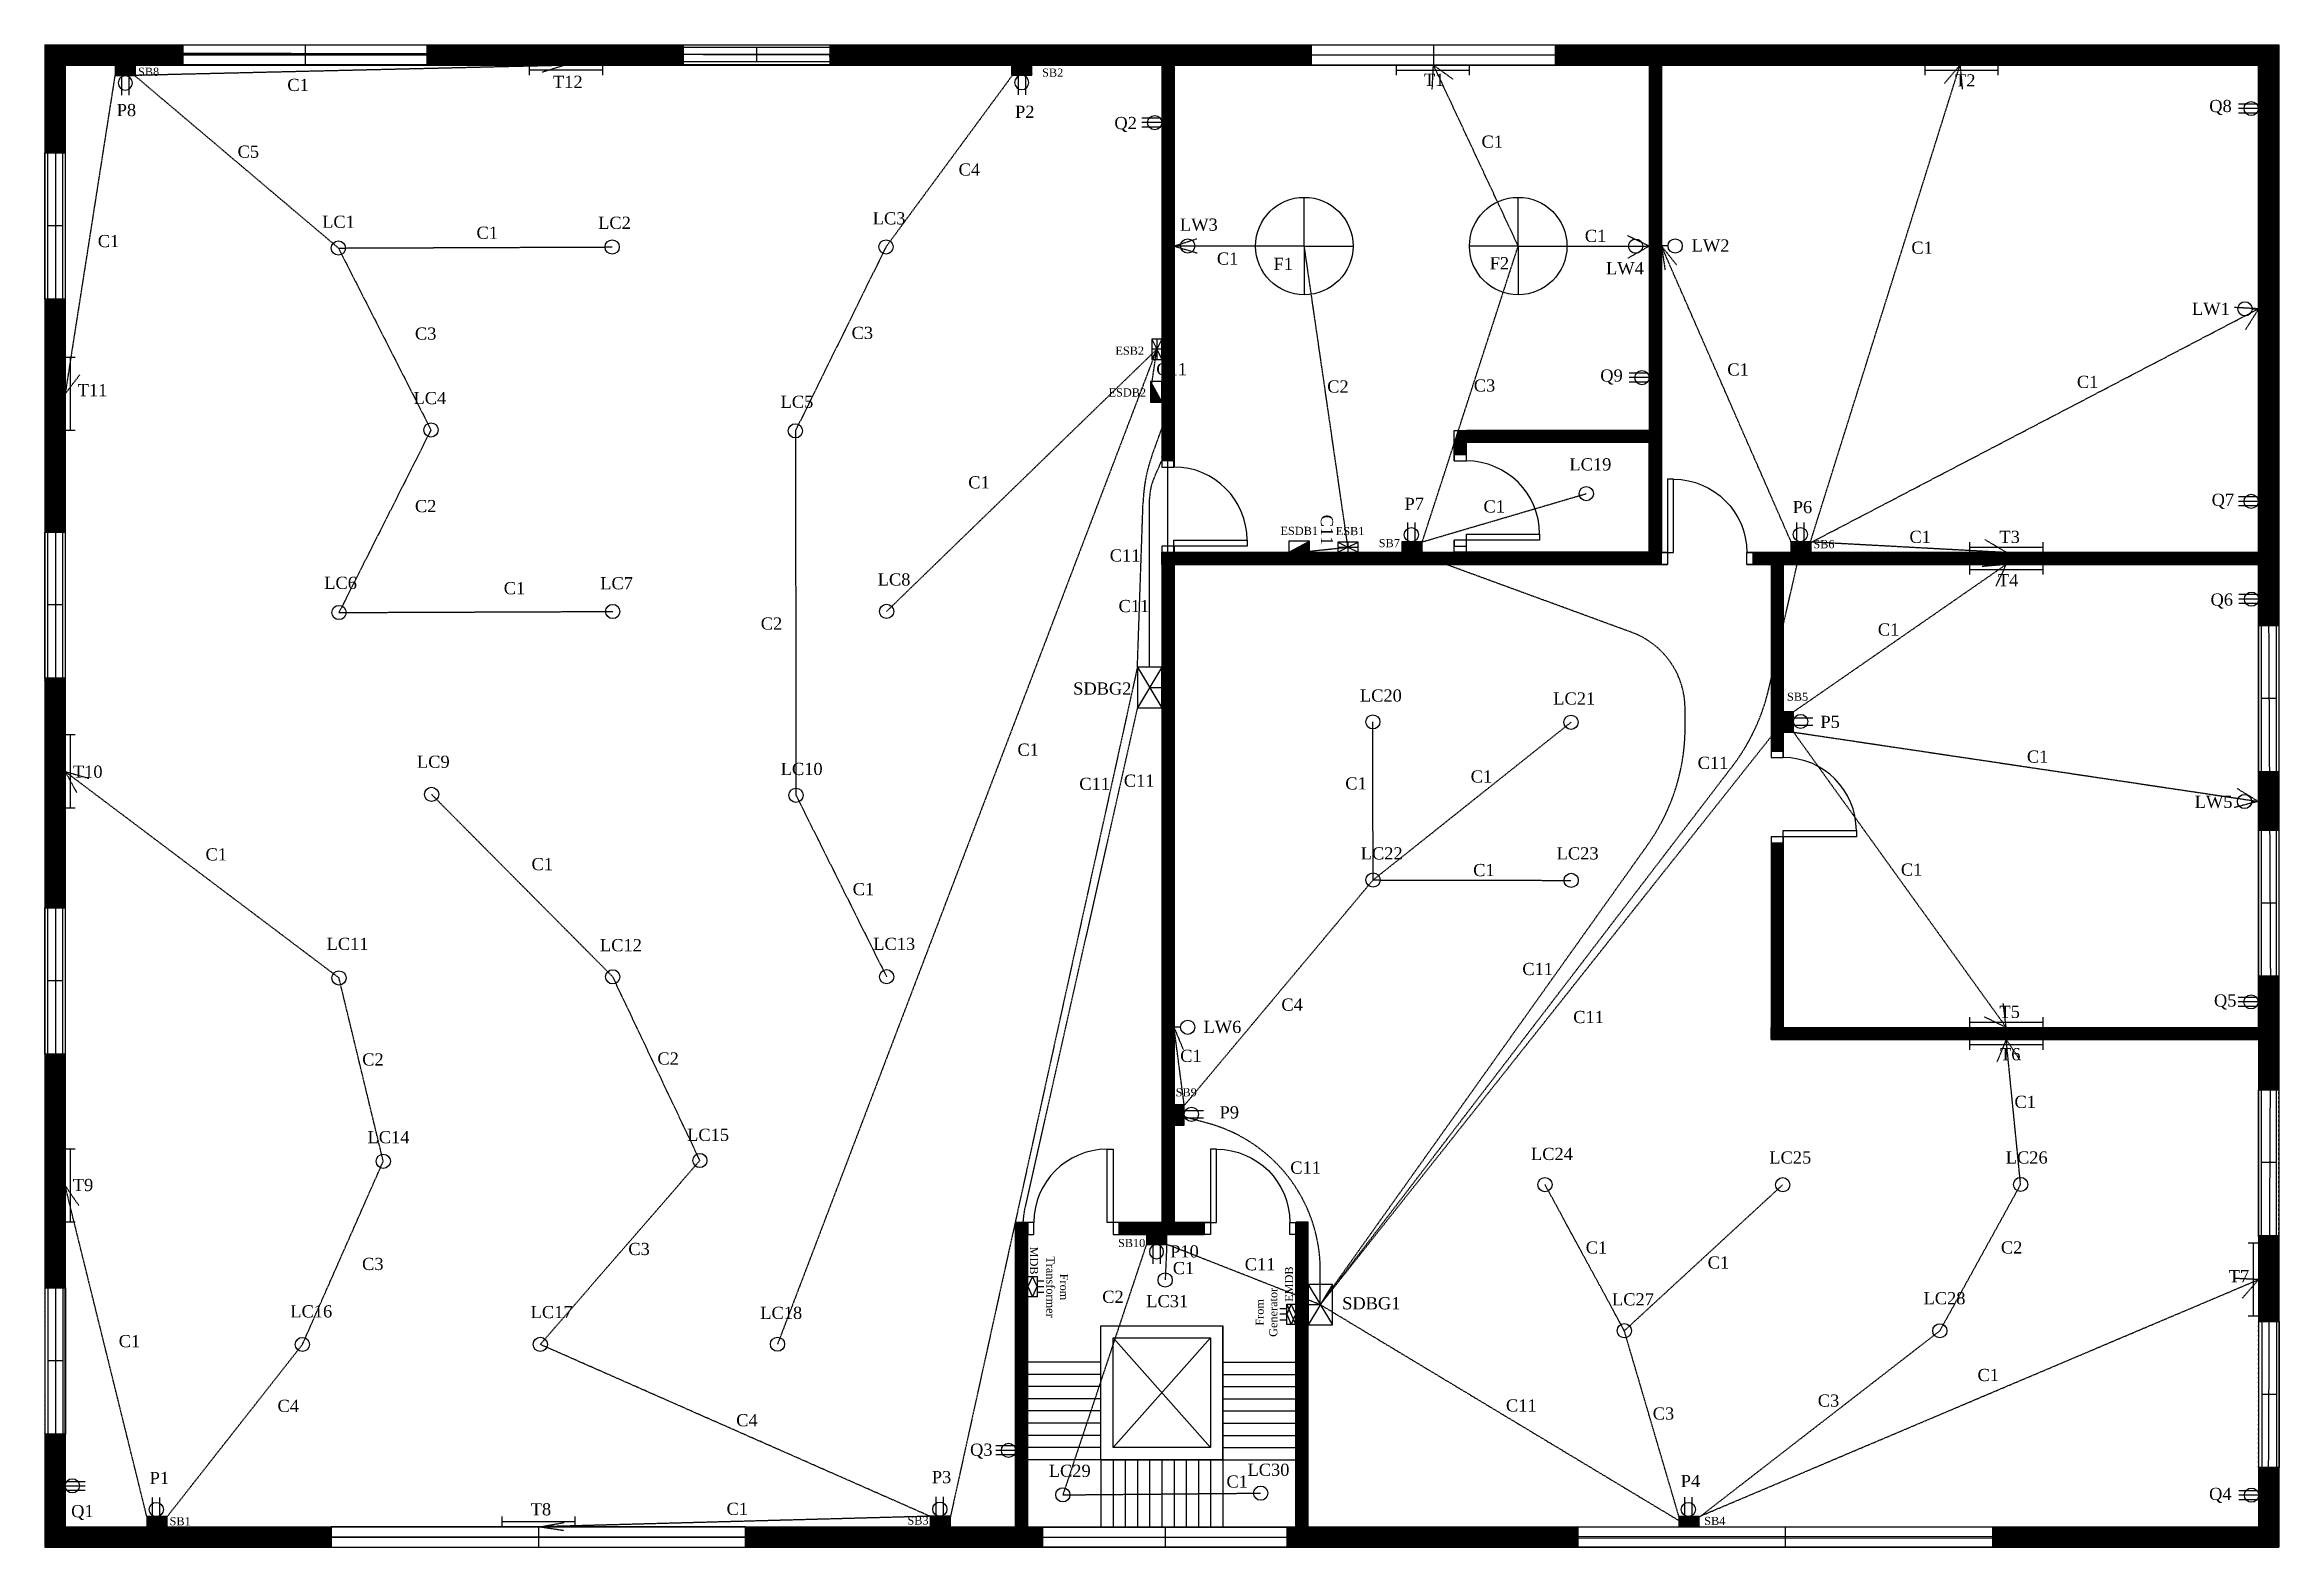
# Model space of a CAD drawing. Header units: feet. Extents: x -1528 to 1078, y 4 to 785.
# Drawn here: x -22 to 1078, y 45 to 785 of the extents above; entities that cross this region are included whole.
import ezdxf

# ---------------------------------------------------------------- set-up
doc = ezdxf.new("R2010")
doc.units = ezdxf.units.FT
doc.header["$MEASUREMENT"] = 0
doc.linetypes.add('HIDDEN', pattern=[0.375, 0.25, -0.125])
for name, color, linetype in [('Conduit', 5, 'HIDDEN'), ('Doors', 220, 'Continuous'), ('Fan', 7, 'Continuous'), ('Fittings and Fixtures', 7, 'Continuous'), ('Gates', 240, 'Continuous'), ('Hatch', 7, 'Continuous'), ('Power Line', 3, 'Continuous'), ('Stair', 92, 'Continuous'), ('Switchboard', 7, 'Continuous'), ('Text', 10, 'Continuous'), ('Windows', 50, 'Continuous')]:
    doc.layers.add(name, color=color, linetype=linetype)
doc.styles.get("Standard").update_dxf_attribs({"font": 'times.ttf'})

msp = doc.modelspace()

# ---------------------------------------------------------------- texts
at = {"layer": 'Conduit', "attachment_point": 1}
for s, insert, char_height, width in [('C1', (97.12, 768.46), 6, 17.1638), ('C1', (685.13, 740.52), 6, 17.1638), ('C5', (72.65, 735.6), 6, 17.1638), ('C4', (427.65, 726.8), 6, 17.1638), ('C1', (161.99, 704.34), 0.2, 38.6049), ('C1', (190.27, 695.66), 6, 17.1638), ('C1', (735.99, 694.1), 6, 17.1638), ('C1', (3.8, 691.56), 6, 17.1638), ('C1', (554.84, 682.92), 6, 17.1638), ('C1', (896.79, 688.29), 6, 17.1638), ('C3', (159.97, 645.99), 6, 17.1638), ('C3', (374.96, 646.32), 6, 17.1638), ('C11', (525, 628.46), 6, 17.1638), ('C1', (806.14, 628.3), 6, 17.1638), ('C2', (609.14, 619.93), 6, 17.1638), ('C3', (681.32, 620.43), 6, 17.1638), ('C1', (978.29, 622.2), 6, 17.1638), ('C1', (432.41, 572.71), 6, 17.1638), ('C2', (159.97, 561.03), 6, 17.1638), ('C1', (686.1, 560.85), 6, 17.1638), ('C1', (895.83, 545.88), 6, 17.1638), ('C11', (502.07, 536.71), 6, 17.1638), ('C1', (203.68, 520.58), 6, 17.1638), ('C11', (506.41, 511.79), 6, 17.1638), ('C2', (330.24, 503.17), 6, 17.1638), ('C1', (880.25, 500.23), 6, 17.1638), ('C1', (456.63, 441.05), 6, 17.1638), ('C11', (791.54, 434.55), 6, 17.1638), ('C1', (953.66, 437.62), 6, 17.1638), ('C11', (487.08, 424.2), 6, 17.1638), ('C11', (509.01, 425.78), 6, 17.1638), ('C1', (618.04, 424.43), 6, 17.1638), ('C1', (679.79, 427.84), 6, 17.1638), ('C1', (56.84, 389.47), 6, 17.1638), ('C1', (217.36, 384.68), 6, 17.1638), ('C1', (681.02, 381.75), 6, 17.1638), ('C1', (891.62, 381.97), 6, 17.1638), ('C1', (375.5, 372.35), 6, 17.1638), ('C11', (705.22, 333.02), 6, 17.1638), ('C4', (586.58, 315.47), 6, 17.1638), ('C11', (730.28, 309.37), 6, 17.1638), ('C2', (133.99, 288.47), 6, 17.1638), ('C2', (279.34, 288.92), 6, 17.1638), ('C1', (536.76, 290.22), 6, 17.1638), ('C1', (947.54, 267.58), 6, 17.1638), ('C11', (590.96, 235.19), 6, 17.1638), ('C3', (133.94, 187.74), 6, 17.1638), ('C3', (265.03, 195.11), 6, 17.1638), ('C11', (568.54, 187.57), 6, 17.1638), ('C1', (736.43, 195.83), 6, 17.1638), ('C1', (796.47, 188.43), 6, 17.1638), ('C2', (940.86, 195.85), 6, 17.1638), ('C1', (533.12, 185.71), 6, 17.1638), ('C2', (498.38, 171.55), 6, 17.1638), ('C1', (14.11, 149.71), 6, 17.1638), ('C1', (929.34, 133.04), 6, 17.1638), ('C4', (92.29, 117.82), 6, 17.1638), ('C4', (318.16, 110.76), 6, 17.1638), ('C11', (697.15, 118.03), 6, 17.1638), ('C3', (769.42, 114.07), 6, 17.1638), ('C3', (850.69, 120.43), 6, 17.1638), ('C1', (559.54, 80.57), 6, 17.1638), ('C1', (313.4, 67.11), 6, 17.1638)]:
    msp.add_mtext(s, dxfattribs=dict(at, insert=insert, char_height=char_height, width=width))
at = {"layer": 'Conduit', "insert": (612.03, 553.78), "char_height": 6, "width": 17.1638, "attachment_point": 1, "rotation": 270}
msp.add_mtext('C11', dxfattribs=at)
at = {"layer": 'Text'}
for s, insert, char_height, width, attachment_point in [('SB8', (23.64, 773.95), 4, 9.9173, 1), ('SB2', (468.77, 773.52), 4, 9.9173, 1), ('T1', (656.76, 771.01), 6, 11.7453, 1), ('T2', (918.29, 770.71), 6, 11.7453, 1), ('T12', (227.92, 769.98), 6, 11.7453, 1), ('P8', (13.13, 756.08), 6, 9.9173, 1), ('P2', (455.46, 755.24), 6, 9.9173, 1), ('Q2', (504.36, 749.71), 6, 9.9173, 1), ('Q8', (1043.44, 758.09), 6, 9.9173, 1), ('LC1', (114.28, 701.07), 6, 22.2962, 1), ('LC2', (250.17, 700.56), 6, 22.2962, 1), ('LC3', (385.38, 702.76), 6, 22.2962, 1), ('LW3', (536.65, 699.65), 6, 22.2962, 1), ('LW2', (788.61, 689.37), 6, 22.2962, 1), ('F1', (592.28, 680.3), 6, 12.3458, 3), ('F2', (698.73, 680.62), 6, 12.3458, 3), ('LW4', (746.45, 678.16), 6, 22.2962, 1), ('LW1', (1034.95, 658.2), 6, 22.2962, 1), ('ESB2', (504.86, 636.56), 4, 16.8523, 1), ('T11', (-6.09, 618.14), 6, 11.7453, 1), ('Q9', (743.59, 625.33), 6, 9.9173, 1), ('LC4', (159.25, 614.22), 6, 22.2962, 1), ('LC5', (340, 612.4), 6, 22.2962, 1), ('ESDB2', (501.49, 615.99), 4, 16.8523, 1), ('LC19', (728.4, 581.58), 6, 22.2962, 1), ('P7', (647.21, 562.12), 6, 9.9173, 1), ('Q7', (1044.62, 564.12), 6, 9.9173, 1), ('P6', (838.37, 560.53), 6, 9.9173, 1), ('ESDB1', (586.14, 547.81), 4, 16.8523, 1), ('ESB1', (613.34, 547.7), 4, 16.8523, 1), ('SB7', (634.53, 541.77), 4, 9.9173, 1), ('SB6', (848.53, 541.24), 4, 9.9173, 1), ('T3', (940.15, 545.86), 6, 11.7453, 1), ('LC6', (115.29, 523.22), 6, 22.2962, 1), ('LC7', (251.21, 523.01), 6, 22.2962, 1), ('LC8', (387.83, 524.87), 6, 22.2962, 1), ('T4', (939.38, 524.52), 6, 11.7453, 1), ('Q6', (1044.07, 514.98), 6, 9.9173, 1), ('SDBG2', (484.05, 471.16), 6, 16.8523, 1), ('LC20', (625.26, 467.71), 6, 22.2962, 1), ('LC21', (720.43, 466.24), 6, 22.2962, 1), ('SB5', (835.53, 466.1), 4, 9.9173, 1), ('P5', (851.98, 454.75), 6, 9.9173, 1), ('T10', (-8.44, 430.21), 6, 11.7453, 1), ('LC9', (160.96, 435.1), 6, 22.2962, 1), ('LC10', (340.06, 431.55), 6, 22.2962, 1), ('LW5', (1036.29, 415.33), 6, 22.2962, 1), ('LC22', (625.66, 389.96), 6, 22.2962, 1), ('LC23', (722.14, 389.96), 6, 22.2962, 1), ('LC11', (116.5, 345.4), 6, 22.2962, 1), ('LC12', (251.06, 344.75), 6, 22.2962, 1), ('LC13', (385.62, 345.4), 6, 22.2962, 1), ('T5', (940.15, 311.91), 6, 11.7453, 1), ('Q5', (1045.77, 317.51), 6, 9.9173, 1), ('LW6', (548.26, 304.49), 6, 22.2962, 1), ('T6', (940.43, 291.05), 6, 11.7453, 1), ('SB9', (534.53, 271.27), 4, 9.9173, 1), ('P9', (556.14, 262.4), 6, 9.9173, 1), ('LC14', (136.62, 250.18), 6, 22.2962, 1), ('LC15', (293.99, 251.33), 6, 22.2962, 1), ('LC24', (709.49, 241.93), 6, 22.2962, 1), ('LC25', (826.84, 240.17), 6, 22.2962, 1), ('LC26', (943.25, 240.17), 6, 22.2962, 1), ('T9', (-8.49, 226.63), 6, 11.7453, 1), ('SB10', (506.14, 197.06), 4, 9.9173, 1), ('P10', (531.82, 193.92), 6, 9.9173, 1), ('T7', (1053.02, 181.71), 6, 11.7453, 1), ('LC31', (520.06, 169.42), 6, 22.2962, 1), ('SDBG1', (616.5, 168.36), 6, 16.8523, 1), ('LC27', (749.38, 170.3), 6, 22.2962, 1), ('LC28', (902.76, 170.86), 6, 22.2962, 1), ('LC16', (98.6, 164.39), 6, 22.2962, 1), ('LC17', (216.95, 164.04), 6, 22.2962, 1), ('LC18', (330, 163.63), 6, 22.2962, 1), ('Q3', (433.29, 96.25), 6, 9.9173, 1), ('P1', (29.35, 82.31), 6, 9.9173, 1), ('P3', (414.48, 82.75), 6, 9.9173, 1), ('LC29', (472.05, 85.84), 6, 22.2962, 1), ('LC30', (569.9, 86.36), 6, 22.2962, 1), ('P4', (783.2, 80.8), 6, 9.9173, 1), ('Q1', (-9.31, 66.02), 6, 9.9173, 1), ('T8', (216.97, 66.88), 6, 11.7453, 1), ('Q4', (1043.38, 74.47), 6, 9.9173, 1), ('SB1', (39.14, 60), 4, 9.9173, 1), ('SB3', (402.47, 60.37), 4, 9.9173, 1), ('SB4', (794.78, 60.16), 4, 9.9173, 1)]:
    msp.add_mtext(s, dxfattribs=dict(at, insert=insert, char_height=char_height, width=width, attachment_point=attachment_point))
at = {"layer": 'Text', "char_height": 4, "width": 9.9173}
for s, insert, attachment_point, rotation in [('MDB', (466.78, 193.27), 1, 270), ('From \\PTransformer', (476.23, 173.38), 5, 270), ('EMDB', (588.33, 166.05), 1, 90), ('From \\PGenerator', (579.27, 160.89), 5, 90)]:
    msp.add_mtext(s, dxfattribs=dict(at, insert=insert, attachment_point=attachment_point, rotation=rotation))

# ---------------------------------------------------------------- blocks, each defined once
blk = doc.blocks.new('df2')
at = {"layer": 'Doors'}
for points in [[(2159.3, 808.4), (2156.3, 808.4), (2156.3, 844.4), (2159.3, 844.4)], [(2117.3, 802.4), (2120.3, 802.4), (2120.3, 808.4), (2117.3, 808.4)], [(2159.3, 802.4), (2162.3, 802.4), (2162.3, 808.4), (2159.3, 808.4)]]:
    blk.add_lwpolyline(points, close=True, dxfattribs=at)
blk.add_arc((2156.3, 808.4), 36, 90, 180, dxfattribs=at)
blk = doc.blocks.new('win_real')
at = {"layer": 'Windows'}
for p, q in [((-72, 0), (0, 0)), ((-72, -10), (-72, 0)), ((0, 0), (0, -10)), ((-72, -1.3), (0, -1.3)), ((0, -8.5), (-72, -8.5)), ((0, -10), (-72, -10)), ((-36.1, -1.3), (-36.1, -8.5))]:
    blk.add_line(p, q, dxfattribs=at)
blk = doc.blocks.new('win_big')
at = {"layer": 'Windows'}
for p, q in [((1287.2, 268), (1407.2, 268)), ((1287.2, 258), (1287.2, 268)), ((1347.3, 268), (1347.3, 258)), ((1407.2, 268), (1407.2, 258)), ((1287.2, 263), (1407.2, 263)), ((1407.2, 258), (1287.2, 258))]:
    blk.add_line(p, q, dxfattribs=at)
blk = doc.blocks.new('win_bigg')
at = {"layer": 'Windows'}
blk.add_blockref('win_big', (-1287.2, -258), dxfattribs=at)
blk = doc.blocks.new('Fan')
at = {"layer": 'Fan'}
for q in [(0, 24), (-24, 0), (24, 0), (0, -24)]:
    blk.add_line((0, 0), q, dxfattribs=at)
blk.add_circle((0, 0), 24, dxfattribs=at)
blk = doc.blocks.new('fluoroscent light')
at = {"layer": 'Fittings and Fixtures'}
for p, q in [((0, 2.5), (0, -2.5)), ((0, 0), (36, 0)), ((36, 2.5), (36, -2.5))]:
    blk.add_line(p, q, dxfattribs=at)
blk = doc.blocks.new('light')
at = {"layer": 'Fittings and Fixtures'}
blk.add_line((-288.4, 343.1), (-288.4, 346.3), dxfattribs=at)
blk.add_circle((-288.4, 339.6), 3.5, dxfattribs=at)
blk = doc.blocks.new('switchboard')
at = {"layer": 'Fan'}
blk.add_lwpolyline([(0, 0), (0, -10), (5, -10), (5, 0)], close=True, dxfattribs=at)
at = {"layer": 'Switchboard'}
for p, q in [((0.3, 0), (5, -4.7)), ((1, 0), (5, -4)), ((1.7, 0), (5, -3.3)), ((3.2, 0), (5, -1.8)), ((3.9, 0), (5, -1.1)), ((4.6, 0), (5, -0.4)), ((0, -0.4), (5, -5.4)), ((0, -1.1), (5, -6.1)), ((0, -1.8), (5, -6.8)), ((0, -2.5), (5, -7.5)), ((0, -3.2), (5, -8.2)), ((0, -3.9), (5, -8.9)), ((0, -4.6), (5, -9.6)), ((0, -5.3), (4.7, -10)), ((0, -6), (3.9, -10)), ((0, -6.7), (3.3, -10)), ((0, -7.4), (2.5, -10)), ((0, -8.2), (1.8, -10)), ((0, -8.9), (1.1, -10)), ((0, -9.6), (0.4, -10)), ((2.5, 0), (5, -2.6))]:
    blk.add_line(p, q, dxfattribs=at)
blk = doc.blocks.new('Socket P')
at = {"layer": 'Switchboard'}
for p, q in [((-1.8, 0.5), (-1.8, 9.5)), ((1.8, 0.5), (1.8, 9.5))]:
    blk.add_line(p, q, dxfattribs=at)
blk.add_circle((0, 3.5), 3.5, dxfattribs=at)
blk = doc.blocks.new('SDB')
blk.add_lwpolyline([(0, -6), (10, -6), (10, 0), (0, 0)], close=True)
at = {"layer": 'Switchboard'}
for p, q in [((0, -6), (10, 0)), ((0, 0), (10, -6))]:
    blk.add_line(p, q, dxfattribs=at)
blk = doc.blocks.new('ESB')
blk.add_line((0, 2.5), (0, -2.5))
blk.add_lwpolyline([(-5, -2.5), (5, -2.5), (5, 2.5), (-5, 2.5)], close=True)
at = {"layer": 'Switchboard'}
for p, q in [((-5, 2.5), (0, 0)), ((-5, 0), (0, 0)), ((-5, -2.5), (0, 0)), ((0, 0), (5, 2.5)), ((0, 0), (5, 0)), ((0, 0), (5, -2.5))]:
    blk.add_line(p, q, dxfattribs=at)
blk = doc.blocks.new('ESDB')
blk.add_lwpolyline([(0, 0), (10.2, 0), (10.2, 5.5), (0, 5.5)], close=True)
at = {"layer": 'Switchboard'}
for p, q in [((0, 0), (10.2, 5.5)), ((1.1, 0), (10.2, 4.9)), ((2.1, 0), (10.2, 4.4)), ((3.2, 0), (10.2, 3.8)), ((4.2, 0), (10.2, 3.2)), ((5.3, 0), (10.2, 2.7)), ((6.3, 0), (10.2, 2.1)), ((7.4, 0), (10.2, 1.5)), ((8.4, 0), (10.2, 1)), ((9.5, 0), (10.2, 0.4))]:
    blk.add_line(p, q, dxfattribs=at)
blk = doc.blocks.new('Socket Q')
at = {"layer": 'Switchboard'}
for p, q in [((-2.2, 0.8), (-2.2, 9.8)), ((0, 0), (0, 9.8)), ((2.2, 0.8), (2.2, 9.8))]:
    blk.add_line(p, q, dxfattribs=at)
blk.add_circle((0, 3.5), 3.5, dxfattribs=at)
blk = doc.blocks.new('Gate')
at = {"layer": 'Gates'}
for p, q in [((-102, 0), (102, 0)), ((0, 5), (0, 0)), ((0, 0), (0, -5))]:
    blk.add_line(p, q, dxfattribs=at)
blk.add_lwpolyline([(-102, -5), (102, -5), (102, 5), (-102, 5)], close=True, dxfattribs=at)

# ---------------------------------------------------------------- hatches: boundary and pattern name
at = {"layer": 'Hatch'}
h = msp.add_hatch(dxfattribs=at)
h.set_pattern_fill('ANSI31', color=256, style=0)
h.paths.add_polyline_path([(-12.27, 473.23), (-16.98, 473.23), (-16.98, 360.11), (-12.27, 360.11), (-12.27, 409.27)])
h.paths.add_polyline_path([(-16.98, 473.23), (-22.27, 473.23), (-22.27, 360.11), (-16.98, 360.11)])
h.paths.add_polyline_path([(-12.27, 659.98), (-16.99, 659.98), (-16.99, 545.23), (-12.27, 545.23), (-12.27, 595.27)])
h.paths.add_polyline_path([(-16.99, 659.98), (-22.27, 659.98), (-22.27, 545.23), (-16.99, 545.23)])
h.paths.add_polyline_path([(24.07, 780.42), (-16.99, 780.42), (-16.99, 731.98), (-12.27, 731.98), (-12.27, 775.27), (18.46, 775.27, -0.1979834)])
h.paths.add_polyline_path([(45.8, 785.27), (-22.27, 785.27), (-22.27, 731.98), (-16.99, 731.98), (-16.99, 780.42), (24.07, 780.42, -0.0886326), (27.54, 781.03), (45.8, 780.99)])
h.paths.add_polyline_path([(45.8, 780.42), (24.07, 780.42, 0.1979834), (18.46, 775.27), (45.8, 775.27)], flags=17)
h = msp.add_hatch(dxfattribs=at)
h.set_pattern_fill('ANSI31', color=256, style=0)
h.paths.add_polyline_path([(292.18, 785.27), (165.8, 785.27), (165.8, 780.69), (277.89, 780.42), (292.18, 780.42)])
h.paths.add_polyline_path([(292.18, 780.39), (277.89, 780.42), (165.8, 780.42), (165.8, 775.27), (233.73, 775.27), (292.18, 775.27)])
h.paths.add_polyline_path([(601.36, 785.27), (364.18, 785.27), (364.18, 780.42), (530.75, 780.42), (530.75, 772.91, -0.0709675), (531.14, 770.11), (530.9, 610.18, -0.0249154), (530.75, 607.2), (530.75, 580.27), (533.73, 580.27), (533.73, 775.27), (601.36, 775.27)])
h.paths.add_polyline_path([(520.55, 779.83), (494.58, 779.89), (478.9, 779.75, 0.1002335), (469.19, 777.69), (463.76, 775.35), (463.76, 775.27), (527.73, 775.27), (527.73, 747.12, -0.01195), (527.74, 746.95), (530.53, 746.95), (530.53, 769.83, 0.4134914)], flags=17)
h.paths.add_polyline_path([(469.19, 777.69, -0.1002335), (478.9, 779.75), (494.58, 779.89), (364.18, 780.21), (364.18, 775.27), (425.73, 775.27), (437.73, 775.27), (453.76, 775.27), (453.76, 775.28), (463.61, 775.28)], flags=17)
h.paths.add_polyline_path([(770.48, 780.56), (1071.45, 780.69), (1071.59, 754.23), (1072.1, 560.33), (1072.77, 512.01), (1072.83, 499.18), (1077.73, 499.18), (1077.73, 785.27), (721.36, 785.27), (721.36, 775.27), (767.73, 775.27), (767.73, 621.27), (770.48, 621.27)])
h = msp.add_hatch(dxfattribs=at)
h.set_pattern_fill('ANSI31', color=256, style=0)
h.paths.add_polyline_path([(1071.59, 754.23), (1067.73, 754.02), (1067.73, 560.32), (1072.1, 560.33)])
h.paths.add_polyline_path([(1077.73, 785.27), (1071.46, 779), (1071.59, 754.23), (1072.1, 560.33), (1072.77, 512.01), (1072.83, 499.18), (1077.73, 499.18)])
h = msp.add_hatch(dxfattribs=at)
h.set_pattern_fill('ANSI31', color=256, style=0)
h.paths.add_polyline_path([(45.8, 780.99), (27.54, 781.03, 0.0886326), (24.07, 780.42), (45.8, 780.42)])
h = msp.add_hatch(dxfattribs=at)
h.set_pattern_fill('ANSI31', color=256, style=0)
h.paths.add_polyline_path([(165.8, 780.69), (165.8, 780.42), (277.89, 780.42)])
h = msp.add_hatch(dxfattribs=at)
h.set_pattern_fill('ANSI31', color=256, style=0)
h.paths.add_polyline_path([(530.75, 780.42), (364.18, 780.42), (364.18, 780.21), (494.58, 779.89), (521.05, 780.13, -0.336355), (530.75, 772.91)])
h = msp.add_hatch(dxfattribs=at)
h.set_pattern_fill('ANSI31', color=256, style=0)
h.paths.add_polyline_path([(521.05, 780.13), (494.58, 779.89), (520.55, 779.83, -0.4134914), (530.53, 769.83), (530.53, 746.95), (530.75, 746.95), (530.75, 772.91, 0.336355)])
h = msp.add_hatch(dxfattribs=at)
h.set_pattern_fill('ANSI31', color=256, style=0)
h.paths.add_polyline_path([(531.14, 770.11, 0.0709675), (530.75, 772.91), (530.75, 759.64), (531.13, 759.64)])
h = msp.add_hatch(dxfattribs=at)
h.set_pattern_fill('ANSI31', color=256, style=0)
h.paths.add_polyline_path([(773.73, 686.09), (773.73, 686.09), (773.73, 686.09), (773.73, 775.27), (1067.73, 775.27), (1067.73, 754.02), (1071.59, 754.23), (1071.45, 780.69), (770.48, 780.56), (770.48, 621.27), (767.73, 621.27), (767.73, 595.27), (673.74, 595.27), (671.73, 589.06), (671.73, 583.27), (677.73, 583.27), (677.73, 589.27), (767.73, 589.27), (767.73, 535.27), (671.73, 535.27), (651.28, 535.27), (667.67, 529.27), (773.73, 529.27), (773.73, 535.27), (773.73, 535.27)])
h = msp.add_hatch(dxfattribs=at)
h.set_pattern_fill('ANSI31', color=256, style=0)
h.paths.add_polyline_path([(1071.45, 780.69), (770.48, 780.56), (773.73, 775.27), (1067.73, 775.27), (1067.73, 754.02), (1071.59, 754.23)])
h = msp.add_hatch(dxfattribs=at)
h.set_pattern_fill('ANSI31', color=256, style=0)
h.paths.add_polyline_path([(1071.46, 779), (1067.73, 775.27), (1067.73, 754.02), (1071.59, 754.23)])
h = msp.add_hatch(dxfattribs=at)
h.set_pattern_fill('ANSI31', color=256, style=0)
h.paths.add_polyline_path([(530.75, 746.95), (530.53, 746.95), (530.53, 729.66), (530.75, 729.66)])
h.paths.add_polyline_path([(531.13, 759.64), (530.75, 759.64), (530.75, 746.95), (530.75, 729.66), (531.08, 729.66)])
h = msp.add_hatch(dxfattribs=at)
h.set_pattern_fill('ANSI31', color=256, style=0)
h.paths.add_polyline_path([(530.53, 746.95), (527.74, 746.95, -0.0190313), (527.73, 746.68), (527.73, 649.27), (527.73, 596.24), (529.08, 599.93, 0.048336), (530.53, 605.53)])
h = msp.add_hatch(dxfattribs=at)
h.set_pattern_fill('ANSI31', color=256, style=0)
h.paths.add_polyline_path([(530.75, 729.66), (530.53, 729.66), (530.53, 695.98), (530.75, 695.98)])
h.paths.add_polyline_path([(531.08, 729.66), (530.75, 729.66), (530.75, 686.93), (531.02, 686.93)])
h = msp.add_hatch(dxfattribs=at)
h.set_pattern_fill('ANSI31', color=256, style=0)
h.paths.add_polyline_path([(530.75, 695.98), (530.53, 695.98), (530.53, 686.93), (530.75, 686.93)])
h = msp.add_hatch(dxfattribs=at)
h.set_pattern_fill('ANSI31', color=256, style=0)
h.paths.add_polyline_path([(530.75, 686.93), (530.53, 686.93), (530.53, 652.83), (530.75, 652.83)])
h = msp.add_hatch(dxfattribs=at)
h.set_pattern_fill('ANSI31', color=256, style=0)
h.paths.add_polyline_path([(531.02, 686.93), (530.75, 686.93), (530.75, 652.83), (530.96, 652.83)])
h = msp.add_hatch(dxfattribs=at)
h.set_pattern_fill('ANSI31', color=256, style=0)
h.paths.add_polyline_path([(530.75, 652.83), (530.53, 652.83), (530.53, 605.53, 0.0140033), (530.75, 607.2)])
h = msp.add_hatch(dxfattribs=at)
h.set_pattern_fill('ANSI31', color=256, style=0)
h.paths.add_polyline_path([(530.96, 652.83), (530.75, 652.83), (530.75, 607.2, 0.0249154), (530.9, 610.18)])
h = msp.add_hatch(dxfattribs=at)
h.set_pattern_fill('ANSI31', color=256, style=0)
h.paths.add_polyline_path([(530.75, 607.2, -0.0140033), (530.53, 605.53), (530.53, 593.19, -0.1041923), (527.98, 581.08), (527.73, 580.52), (527.73, 580.27), (530.75, 580.27)])
h = msp.add_hatch(dxfattribs=at)
h.set_pattern_fill('ANSI31', color=256, style=0)
h.paths.add_polyline_path([(530.53, 593.19), (530.53, 605.53, -0.048336), (529.08, 599.93), (527.73, 596.24), (527.73, 580.52), (527.98, 581.08, 0.1041923)])
h = msp.add_hatch(dxfattribs=at)
h.set_pattern_fill('ANSI31', color=256, style=0)
h.paths.add_polyline_path([(1072.1, 560.33), (1067.73, 560.32), (1067.73, 535.27), (841.89, 535.27), (840.52, 529.27), (1067.73, 529.27), (1067.73, 512.67, -0.0399116), (1067.76, 512.12), (1072.77, 512.01)])
h = msp.add_hatch(dxfattribs=at)
h.set_pattern_fill('ANSI31', color=256, style=0)
h.paths.add_polyline_path([(533.73, 529.27), (667.67, 529.27), (651.28, 535.27), (624.36, 535.27), (624.36, 535.27), (614.36, 535.27), (614.36, 535.27), (533.73, 535.27), (533.73, 535.27), (530.75, 535.27), (530.75, 468.63), (527.73, 468.66), (527.73, 205.27), (506.73, 205.27), (506.73, 199.27), (520.13, 199.27), (520.13, 199.38), (530.13, 199.38), (530.13, 199.27), (548.73, 199.27), (548.73, 205.27), (533.73, 205.27)])
h = msp.add_hatch(dxfattribs=at)
h.set_pattern_fill('ANSI31', color=256, style=0)
h.paths.add_polyline_path([(530.75, 535.27), (527.73, 535.27), (527.73, 529.27), (527.73, 468.66), (530.75, 468.63)])
h = msp.add_hatch(dxfattribs=at)
h.set_pattern_fill('ANSI31', color=256, style=0)
h.paths.add_polyline_path([(841.89, 535.27), (818.73, 535.27), (818.73, 529.27), (827.73, 529.27), (827.73, 473.07), (833.73, 499.44), (833.73, 529.27), (840.52, 529.27)])
h.paths.add_polyline_path([(833.73, 499.44), (827.73, 473.07), (827.73, 444.49), (833.73, 452.04), (833.73, 456.68), (833.73, 456.68)])
h.paths.add_polyline_path([(833.73, 446.68), (833.73, 446.68), (833.73, 452.04), (827.73, 444.49), (827.73, 437.18), (833.73, 437.18)])
h = msp.add_hatch(dxfattribs=at)
h.set_pattern_fill('ANSI31', color=256, style=0)
h.paths.add_polyline_path([(1072.77, 512.01), (1067.76, 512.12, -0.0288632), (1067.73, 511.71), (1067.73, 499.18), (1072.83, 499.18)])
h = msp.add_hatch(dxfattribs=at)
h.set_pattern_fill('ANSI31', color=256, style=0)
h.paths.add_polyline_path([(1073.17, 427.18), (1067.73, 427.18), (1067.73, 398.41), (1073.3, 398.41)])
h.paths.add_polyline_path([(1077.73, 427.18), (1073.17, 427.18), (1073.3, 398.41), (1077.73, 398.41)])
h = msp.add_hatch(dxfattribs=at)
h.set_pattern_fill('ANSI31', color=256, style=0)
h.paths.add_polyline_path([(1073.7, 313.83), (1067.73, 313.82), (1067.73, 301.27), (833.73, 301.27), (833.73, 392.18), (827.73, 392.18), (827.73, 301.27), (827.73, 295.27), (1067.73, 295.27), (1067.73, 270.52), (1073.49, 270.52)])
h.paths.add_polyline_path([(1077.73, 326.41), (1073.64, 326.41), (1073.7, 313.83), (1073.49, 270.52), (1077.64, 270.52), (1077.64, 198.52), (1073.15, 198.52), (1072.95, 156.4), (1077.73, 156.4)])
h.paths.add_polyline_path([(1073.64, 326.41), (1067.73, 326.41), (1067.73, 313.82), (1073.7, 313.83)])
h = msp.add_hatch(dxfattribs=at)
h.set_pattern_fill('ANSI31', color=256, style=0)
h.paths.add_polyline_path([(-12.27, 288.11), (-16.98, 288.11), (-16.97, 172.93), (-12.27, 172.93), (-12.27, 205.27)])
h.paths.add_polyline_path([(-16.98, 288.11), (-22.27, 288.11), (-22.27, 172.93), (-16.97, 172.93)])
h = msp.add_hatch(dxfattribs=at)
h.set_pattern_fill('ANSI31', color=256, style=0)
h.paths.add_polyline_path([(37.33, 54.3), (36.12, 55.26), (27.96, 55.26), (27.96, 55.27), (-12.27, 55.27), (-12.27, 75.44), (-16.97, 75.42), (-16.97, 50.19), (46.91, 50.19, -0.132646)], flags=17)
h.paths.add_polyline_path([(-16.97, 75.42), (-16.97, 100.93), (-22.1, 100.93), (-22.1, 172.93), (-16.97, 172.93), (-16.98, 288.11), (-22.27, 288.11), (-22.27, 45.27), (118.75, 45.27), (118.75, 49.99), (49.74, 49.99, -0.035501), (46.91, 50.19), (-16.97, 50.19)])
h.paths.add_polyline_path([(118.75, 55.27), (37.96, 55.27), (37.96, 55.26), (36.12, 55.26), (37.33, 54.3, 0.132646), (46.91, 50.19), (118.75, 50.19)], flags=16)
h.paths.add_polyline_path([(458.24, 59.92), (458.24, 92.82), (455.73, 92.91), (455.73, 55.27), (322.75, 55.27), (322.75, 50.19), (450.24, 50.19, 0.3545941)])
h.paths.add_polyline_path([(458.24, 59.92, -0.3545941), (450.24, 50.19), (458.19, 50.19)], flags=17)
h = msp.add_hatch(dxfattribs=at)
h.set_pattern_fill('ANSI31', color=256, style=0)
h.paths.add_polyline_path([(732.71, 55.27), (599.73, 55.27), (599.73, 164.67), (596.51, 164.67), (597.11, 49.87), (732.71, 49.82)], flags=17)
h.paths.add_polyline_path([(732.71, 49.82), (597.11, 49.87), (596.51, 164.67), (599.73, 164.67), (599.73, 167.03), (593.73, 169.39), (593.73, 164.88), (593.73, 164.88), (593.73, 154.98), (593.73, 154.98), (593.73, 55.27), (461.73, 55.27), (461.73, 168.6), (461.73, 168.6), (461.73, 178.5), (461.73, 178.5), (461.73, 205.27), (459.32, 205.27, 0.0146688), (459.22, 202.34), (458.24, 59.92), (458.19, 50.19), (450.24, 50.19, -0.0502696), (448.24, 49.99), (322.75, 49.99), (322.75, 45.27), (469.2, 45.27), (469.2, 55.15), (589.2, 55.15), (589.2, 45.27), (732.71, 45.27)])
h = msp.add_hatch(dxfattribs=at)
h.set_pattern_fill('ANSI31', color=256, style=0)
h.paths.add_polyline_path([(459.22, 202.34, -0.0146688), (459.32, 205.27), (455.73, 205.27), (455.73, 92.91), (458.24, 92.82), (458.24, 59.92)])
h = msp.add_hatch(dxfattribs=at)
h.set_pattern_fill('ANSI31', color=256, style=0)
h.paths.add_polyline_path([(599.73, 205.27), (593.73, 205.27), (593.73, 199.27), (593.73, 169.39), (599.73, 167.03)])
h = msp.add_hatch(dxfattribs=at)
h.set_pattern_fill('ANSI31', color=256, style=0)
h.paths.add_polyline_path([(1073.15, 198.52), (1067.73, 198.52), (1067.73, 71.12, -0.0214706), (1067.74, 70.82), (1072.54, 70.76), (1072.61, 84.4), (1067.94, 84.4), (1067.94, 156.4), (1072.95, 156.4)])
h = msp.add_hatch(dxfattribs=at)
h.set_pattern_fill('ANSI31', color=256, style=0)
h.paths.add_polyline_path([(1077.73, 198.52), (1073.15, 198.52), (1072.95, 156.4), (1077.73, 156.4)])
h = msp.add_hatch(dxfattribs=at)
h.set_pattern_fill('ANSI31', color=256, style=0)
h.paths.add_polyline_path([(-12.27, 100.93), (-16.97, 100.93), (-16.97, 75.42), (-12.27, 75.44)])
h = msp.add_hatch(dxfattribs=at)
h.set_pattern_fill('ANSI31', color=256, style=0)
h.paths.add_polyline_path([(1077.73, 84.4), (1072.61, 84.4), (1072.54, 70.76), (1072.56, 49.71), (936.71, 49.75), (936.71, 45.27), (1077.73, 45.27)])
h.paths.add_polyline_path([(1072.54, 70.76), (1067.74, 70.82, -0.0214706), (1067.73, 70.52), (1067.73, 55.27), (936.71, 55.27), (936.71, 49.75), (1072.56, 49.71)], flags=17)
h = msp.add_hatch(dxfattribs=at)
h.set_pattern_fill('ANSI31', color=256, style=0)
h.paths.add_polyline_path([(118.75, 50.19), (46.91, 50.19, 0.035501), (49.74, 49.99), (118.75, 49.99)])
h = msp.add_hatch(dxfattribs=at)
h.set_pattern_fill('ANSI31', color=256, style=0)
h.paths.add_polyline_path([(450.24, 50.19), (322.75, 50.19), (322.75, 49.99), (448.24, 49.99, 0.0502696)])
h = msp.add_hatch(dxfattribs=at)
h.set_pattern_fill('ANSI31', color=256, style=0)
h.paths.add_polyline_path([(358.41, 50.19), (337.91, 50.19), (337.91, 49.99), (358.41, 49.99)])

# ---------------------------------------------------------------- linework, layer by layer
for p, q in [((-12.27, 775.27), (233.73, 775.27)), ((-12.27, 775.27), (-12.27, 595.27)), ((233.73, 775.27), (425.73, 775.27)), ((425.73, 775.27), (437.73, 775.27)), ((437.73, 775.27), (527.73, 775.27)), ((527.73, 775.27), (527.73, 649.27)), ((533.73, 775.27), (533.73, 577.27)), ((533.73, 775.27), (767.73, 775.27)), ((767.73, 775.27), (767.73, 595.27)), ((773.73, 775.27), (1067.73, 775.27)), ((773.73, 775.27), (773.73, 535.27)), ((1067.73, 775.27), (1067.73, 535.27)), ((527.73, 655.27), (527.73, 655.19)), ((527.73, 649.27), (527.73, 577.27)), ((-12.27, 595.27), (-12.27, 409.27)), ((767.73, 595.27), (677.73, 595.27)), ((671.73, 589.27), (671.73, 589.27)), ((671.73, 580.27), (671.73, 589.27)), ((767.73, 589.27), (677.73, 589.27)), ((677.73, 580.27), (677.73, 589.27)), ((767.73, 535.27), (767.73, 589.27)), ((767.73, 589.27), (767.73, 535.27)), ((671.73, 535.27), (671.73, 541.27)), ((677.73, 535.27), (677.73, 541.27)), ((527.73, 538.27), (527.73, 535.27)), ((527.73, 535.27), (767.73, 535.27)), ((527.73, 529.27), (527.73, 535.27)), ((533.73, 538.27), (533.73, 535.27)), ((533.73, 529.27), (773.73, 529.27)), ((767.73, 535.27), (677.73, 535.27)), ((767.73, 529.27), (776.73, 529.27)), ((773.73, 535.27), (776.73, 535.27)), ((815.73, 535.27), (1067.73, 535.27)), ((815.73, 529.27), (827.73, 529.27)), ((827.73, 529.27), (827.73, 434.18)), ((833.73, 529.27), (833.73, 434.18)), ((833.73, 529.27), (1067.73, 529.27)), ((1067.73, 529.27), (1067.73, 301.27)), ((-12.27, 409.27), (-12.27, 205.27)), ((827.73, 395.18), (827.73, 301.27)), ((833.73, 395.18), (833.73, 301.27)), ((827.73, 295.27), (827.73, 301.27)), ((833.73, 301.27), (1067.73, 301.27)), ((827.73, 295.27), (1067.73, 295.27)), ((-12.27, 55.27), (-12.27, 205.27)), ((455.73, 55.27), (455.73, 205.27)), ((455.73, 205.27), (461.73, 205.27)), ((455.73, 205.27), (461.73, 205.27)), ((461.73, 55.27), (461.73, 205.27)), ((506.72, 205.27), (527.73, 205.27)), ((506.72, 199.27), (548.72, 199.27)), ((533.73, 205.27), (551.72, 205.27)), ((593.73, 55.27), (593.73, 205.27)), ((599.73, 205.27), (593.73, 205.27)), ((593.73, 205.27), (599.73, 205.27)), ((599.73, 55.27), (599.73, 205.27)), ((463.99, 178.5), (461.73, 173.55)), ((466.26, 173.55), (463.99, 178.5)), ((466.27, 176.49), (469.61, 176.49)), ((461.73, 173.55), (463.99, 168.6)), ((463.99, 168.6), (466.26, 173.55)), ((466.26, 173.55), (469.61, 173.55)), ((469.61, 170.71), (466.26, 170.71)), ((585.82, 162.8), (589.17, 162.8)), ((589.17, 159.96), (585.82, 159.96)), ((589.16, 157.02), (585.82, 157.02)), ((591.47, 164.88), (589.21, 159.93)), ((593.73, 154.98), (589.21, 164.88)), ((589.21, 159.93), (591.47, 154.98)), ((593.73, 159.93), (591.47, 164.88)), ((591.47, 154.98), (593.73, 159.93)), ((-12.27, 55.27), (455.73, 55.27)), ((461.73, 55.27), (593.73, 55.27)), ((461.73, 55.27), (527.73, 55.27))]:
    msp.add_line(p, q)
for points in [[(227.73, 775.27), (-12.27, 775.27), (-12.27, 601.27)], [(431.73, 775.27), (233.73, 775.27)], [(527.73, 775.27), (437.73, 775.27)], [(767.73, 775.27), (533.73, 775.27)], [(1067.73, 535.27), (1067.73, 775.27), (773.73, 775.27)], [(-12.27, 595.27), (-12.27, 415.27)], [(671.73, 580.27), (671.73, 595.27), (767.73, 595.27)], [(767.73, 589.27), (767.73, 535.27), (671.73, 535.27), (671.73, 541.27)], [(1067.73, 301.27), (1067.73, 529.27)], [(-12.27, 409.27), (-12.27, 55.27), (455.73, 55.27)], [(461.73, 55.27), (593.73, 55.27)]]:
    msp.add_lwpolyline(points)
for points in [[(466.26, 178.5), (466.26, 168.6), (461.73, 168.6), (461.73, 178.5)], [(589.21, 154.98), (589.21, 164.88), (593.73, 164.88), (593.73, 154.98)]]:
    msp.add_lwpolyline(points, close=True)
at = {"layer": 'Conduit'}
for p, q in [((12.39, 771.13), (-12.27, 613.27)), ((17.88, 773.72), (17.58, 772.64)), ((22.18, 770.3), (234.26, 775.27)), ((520.55, 779.83), (27.54, 781.03)), ((234.26, 775.27), (222.47, 778.29)), ((234.26, 775.3), (222.62, 771.73)), ((454.19, 770.28), (391.91, 685.68)), ((469.19, 777.69), (458.41, 773.03)), ((521.05, 780.13), (478.9, 779.75)), ((661.29, 775.18), (660.69, 763.13)), ((703.19, 686.09), (661.47, 775.26)), ((661.47, 775.26), (671.22, 768.17)), ((847.13, 540.49), (920.73, 775.27)), ((920.73, 775.27), (913.08, 766.17)), ((920.73, 775.27), (921.82, 763.43)), ((21.96, 770.08), (122.29, 685.12)), ((530.53, 593.19), (530.53, 769.83)), ((530.9, 610.18), (531.14, 770.11)), ((122.29, 685.12), (257.09, 685.64)), ((122.29, 685.12), (167.87, 595.53)), ((391.91, 685.68), (347.31, 595.09)), ((655.95, 540.39), (703.19, 686.09)), ((703.19, 686.09), (767.73, 686.09)), ((767.73, 686.09), (757.03, 691.14)), ((767.73, 686.09), (757.2, 680.06)), ((837.5, 540.49), (773.73, 686.09)), ((773.73, 686.09), (775.52, 674.18)), ((773.73, 686.09), (781.28, 676.7)), ((847.5, 540.17), (1067.73, 655.2)), ((1067.73, 655.19), (1055.67, 655.83)), ((1067.73, 655.2), (1061.35, 644.94)), ((-12.27, 613.27), (-14.36, 625)), ((-12.27, 613.27), (-5.07, 622.69)), ((167.87, 595.53), (122.57, 505.59)), ((347.31, 595.09), (347.59, 415.56)), ((523.02, 583.34), (529.08, 599.93)), ((523.82, 571.65), (527.98, 581.08)), ((521.7, 478.71), (521.7, 561.57)), ((655.95, 540.39), (736.71, 564.15)), ((515.7, 478.71), (518.5, 560.18)), ((847.13, 540.49), (943.47, 535.27)), ((943.47, 535.27), (933.03, 541.45)), ((759.09, 495.81), (650.95, 535.39)), ((826.64, 468.3), (842.5, 537.99)), ((838.73, 456.68), (943.46, 529.27)), ((943.46, 529.27), (931.69, 528.25)), ((943.47, 535.27), (932.42, 530.26)), ((943.46, 529.27), (938.38, 518.61)), ((122.57, 505.59), (257.37, 506.11)), ((515.7, 478.71), (423.59, 60.12)), ((515.7, 458.71), (460.43, 212.97)), ((605.73, 164.67), (833.73, 452.05)), ((631.72, 373.85), (631.64, 451.72)), ((631.72, 373.85), (729.19, 451.52)), ((785.39, 449.68), (785.34, 458.48)), ((838.73, 446.68), (1067.55, 412.56)), ((838.73, 446.68), (943.46, 301.27)), ((605.73, 164.67), (808.55, 429.72)), ((122.57, 325.62), (-12.27, 427.27)), ((-12.27, 427.27), (-6.58, 416.88)), ((-12.27, 427.27), (-0.6, 423.94)), ((1067.55, 412.56), (1057.17, 418.88)), ((257.37, 326.15), (168.15, 416)), ((347.59, 415.56), (392.19, 326.18)), ((1067.55, 412.56), (1055.77, 409.54)), ((605.73, 164.67), (766.87, 391.1)), ((538.73, 262.74), (631.72, 373.85)), ((631.72, 373.85), (729.27, 373.65)), ((144.36, 235.31), (122.57, 325.62)), ((300.27, 235.69), (257.37, 326.15)), ((943.46, 301.27), (941.97, 313.19)), ((533.73, 301.27), (532.19, 289.51)), ((538.73, 263.16), (533.73, 301.27)), ((533.73, 301.27), (538.26, 290.31)), ((943.46, 301.27), (932.62, 306.46)), ((943.47, 295.27), (938.82, 284.05)), ((950.56, 223.89), (943.47, 295.27)), ((943.47, 295.27), (950.23, 285.18)), ((550.44, 254), (533.73, 258.54)), ((104.57, 145.08), (144.36, 235.31)), ((221.67, 145.09), (300.27, 235.69)), ((-12.27, 223.27), (-13.15, 211.17)), ((27.96, 60.26), (-12.27, 223.27)), ((-12.27, 223.27), (-5.46, 213.42)), ((755.44, 151.83), (716.36, 223.82)), ((755.44, 151.83), (833.42, 223.73)), ((910.81, 151.81), (950.56, 223.89)), ((459.22, 202.34), (458.24, 59.92)), ((520.13, 194.38), (478.99, 70.99)), ((530.13, 194.38), (529.37, 176.82)), ((605.73, 164.67), (530.13, 194.38)), ((605.73, 164.67), (605.74, 181.58)), ((792.34, 60.31), (1067.73, 177.03)), ((1067.73, 177.03), (1055.53, 177.62)), ((1067.73, 177.03), (1059.68, 167.84)), ((605.73, 164.67), (787.34, 55.31)), ((37.96, 60.26), (104.57, 145.08)), ((413.59, 60.43), (221.67, 145.09)), ((782.34, 60.31), (755.44, 151.83)), ((792.34, 60), (910.81, 151.81)), ((478.99, 70.99), (576.4, 71.85)), ((37.33, 54.3), (32.96, 57.76)), ((413.59, 60.43), (221.73, 55.27)), ((221.73, 55.27), (233.41, 57.37)), ((221.73, 55.27), (233.36, 53.49)), ((448.24, 49.99), (49.74, 49.99))]:
    msp.add_line(p, q, dxfattribs=at)
at = {"layer": 'Conduit', "color": 1}
for p, q in [((533.73, 686.09), (544.94, 689.69)), ((597.86, 686.09), (533.73, 686.09)), ((533.73, 686.09), (545.11, 682.69)), ((619.36, 537.77), (597.86, 686.09)), ((525.23, 635.23), (338.49, 145.19)), ((525.23, 635.23), (392.2, 506.15)), ((522.19, 614.1), (525.23, 635.23)), ((595.55, 535.28), (619.36, 537.77))]:
    msp.add_line(p, q, dxfattribs=at)
at = {"layer": 'Conduit'}
for centre, radius, start, end in [((27.51, 771.03), 10, 89.86033, 164.37137), ((479.12, 754.75), 25, 90.51336, 113.4087), ((520.53, 769.83), 10, 0.00164, 89.86033), ((521.14, 770.13), 10, 359.91354, 90.51336), ((500.9, 610.22), 30, 339.92624, 359.91354), ((593.46, 557.6), 75, 159.92624, 178.0269), ((500.53, 593.19), 30, 336.20839, 0.00164), ((546.7, 561.57), 25, 156.20839, 180), ((745.34, 458.24), 40, 0.34548, 69.894), ((729.14, 490.49), 100, 322.57559, 347.17799), ((685.39, 449.08), 100, 324.56204, 0.34548), ((530.74, 181.63), 75, 359.96519, 74.77595), ((509.21, 202), 50, 167.32553, 179.60806), ((448.24, 59.99), 10, 270, 359.60806), ((49.74, 69.99), 20, 231.6434, 270)]:
    msp.add_arc(centre, radius, start, end, dxfattribs=at)
at = {"layer": 'Defpoints'}
for p, q in [((527.73, 529.27), (527.73, 205.27)), ((533.73, 529.27), (533.73, 205.27))]:
    msp.add_line(p, q, dxfattribs=at)
at = {"layer": 'Doors'}
msp.add_line((815.72, 535.27), (818.72, 535.27), dxfattribs=at)
at = {"layer": 'Fittings and Fixtures'}
for centre in [(122.29, 685.12), (257.09, 685.64), (391.91, 685.68), (167.87, 595.53), (347.31, 595.09), (736.71, 564.15), (122.57, 505.59), (257.37, 506.11), (392.2, 506.15), (631.64, 451.72), (729.19, 451.52), (168.15, 416), (347.59, 415.56), (631.72, 373.85), (729.27, 373.65), (122.57, 325.62), (257.37, 326.15), (392.19, 326.18), (144.36, 235.31), (300.27, 235.69), (716.36, 223.82), (833.42, 223.73), (950.56, 223.89), (529.37, 176.82), (755.44, 151.83), (910.81, 151.81), (104.57, 145.08), (221.67, 145.09), (338.49, 145.19), (478.99, 70.99), (576.4, 71.85)]:
    msp.add_circle(centre, 3.5, dxfattribs=at)
at = {"layer": 'Hatch'}
for p, q in [((-22.27, 785.27), (1077.73, 785.27)), ((-22.27, 785.27), (-22.27, 45.27)), ((1077.73, 785.27), (1077.73, 45.27)), ((1067.73, 295.27), (1067.73, 55.27)), ((599.73, 55.27), (1067.73, 55.27)), ((-22.27, 45.27), (1077.73, 45.27))]:
    msp.add_line(p, q, dxfattribs=at)
at = {"layer": 'Power Line'}
for p, q in [((-16.99, 780.42), (-16.97, 75.42)), ((530.75, 780.42), (-16.99, 780.42)), ((530.75, 746.95), (530.75, 780.42)), ((1071.45, 780.69), (770.48, 780.56)), ((770.48, 780.63), (770.48, 621.27)), ((1071.59, 754.23), (1071.45, 780.69)), ((1071.59, 754.23), (1064.11, 753.82)), ((1072.1, 560.33), (1071.59, 754.23)), ((530.75, 746.95), (527.22, 746.95)), ((530.75, 468.63), (530.75, 746.95)), ((770.48, 621.27), (765.36, 621.27)), ((1072.1, 560.33), (1067.61, 560.32)), ((1072.77, 512.01), (1072.1, 560.33)), ((1072.77, 512.01), (1064.26, 512.19)), ((1073.7, 313.83), (1072.77, 512.01)), ((521.7, 468.71), (530.75, 468.63)), ((1073.7, 313.83), (1064.01, 313.81)), ((1072.54, 70.76), (1073.7, 313.83)), ((605.73, 164.67), (596.51, 164.67)), ((596.51, 164.67), (597.11, 49.87)), ((458.24, 92.82), (455.73, 92.91)), ((458.24, 59.92), (458.24, 92.82)), ((-16.97, 75.42), (-12.27, 75.44)), ((-16.97, 75.42), (-16.97, 50.19)), ((1072.54, 70.76), (1067.74, 70.82)), ((1072.56, 49.71), (1072.54, 70.76)), ((458.19, 50.19), (458.24, 59.92)), ((458.24, 59.92), (458.24, 59.92)), ((458.24, 59.92), (458.24, 59.92)), ((458.24, 59.92), (458.24, 59.92)), ((-16.97, 50.19), (458.19, 50.19)), ((597.11, 49.87), (1072.56, 49.71))]:
    msp.add_line(p, q, dxfattribs=at)
at = {"layer": 'Stair'}
for p, q in [((497.73, 88.3), (497.73, 154.3)), ((497.73, 154.3), (557.73, 154.3)), ((557.73, 88.3), (557.73, 154.3)), ((503.73, 94.3), (551.73, 148.3)), ((503.73, 148.3), (551.73, 94.3)), ((497.73, 136.3), (461.73, 136.3)), ((557.73, 136.3), (593.73, 136.3)), ((497.73, 130.3), (461.73, 130.3)), ((497.73, 124.3), (461.73, 124.3)), ((557.73, 130.3), (593.73, 130.3)), ((557.73, 124.3), (593.73, 124.3)), ((497.73, 118.3), (461.73, 118.3)), ((497.73, 112.3), (461.73, 112.3)), ((557.73, 118.3), (593.73, 118.3)), ((557.73, 112.3), (593.73, 112.3)), ((497.73, 106.3), (461.73, 106.3)), ((497.73, 100.3), (461.73, 100.3)), ((557.73, 106.3), (593.73, 106.3)), ((557.73, 100.3), (593.73, 100.3)), ((497.73, 94.3), (461.73, 94.3)), ((497.73, 88.3), (461.73, 88.3)), ((497.73, 88.3), (497.73, 55.27)), ((497.73, 88.3), (557.73, 88.3)), ((503.73, 88.3), (503.73, 55.27)), ((509.73, 88.3), (509.73, 55.27)), ((515.73, 88.3), (515.73, 55.27)), ((521.73, 88.3), (521.73, 55.27)), ((527.73, 88.3), (527.73, 55.27)), ((533.73, 88.3), (533.73, 55.27)), ((539.73, 88.3), (539.73, 55.27)), ((545.73, 88.3), (545.73, 55.27)), ((551.73, 88.3), (551.73, 55.27)), ((557.73, 94.3), (593.73, 94.3)), ((557.73, 88.3), (557.73, 55.27)), ((557.73, 88.3), (593.73, 88.3))]:
    msp.add_line(p, q, dxfattribs=at)
for points in [[(497.73, 154.3), (557.73, 154.3), (557.73, 88.3), (497.73, 88.3)], [(503.73, 148.3), (551.73, 148.3), (551.73, 94.3), (503.73, 94.3)]]:
    msp.add_lwpolyline(points, close=True, dxfattribs=at)
at = {"layer": 'Windows'}
msp.add_line((-12.27, 685.28), (-12.27, 550.28), dxfattribs=at)

# ---------------------------------------------------------------- block references
at = {"rotation": 270}
for name, p in [('switchboard', (22.39, 775.08)), ('switchboard', (463.76, 775.28)), ('ESB', (525.23, 635.23)), ('ESDB', (522.19, 619.36)), ('switchboard', (655.95, 540.39)), ('switchboard', (847.5, 540.49)), ('Socket P', (838.75, 451.94)), ('Socket P', (538.76, 258.43)), ('switchboard', (530.13, 199.38)), ('switchboard', (37.96, 60.26)), ('switchboard', (423.59, 60.43)), ('switchboard', (792.34, 60.31))]:
    msp.add_blockref(name, p, dxfattribs=at)
at = {"xscale": -1, "rotation": 180}
for p in [(17.35, 769.95), (458.72, 770.15), (525.08, 194.25)]:
    msp.add_blockref('Socket P', p, dxfattribs=at)
for name, p in [('Fan', (597.86, 686.09)), ('Fan', (703.19, 686.09)), ('ESDB', (590.29, 535.28)), ('ESB', (619.36, 537.77)), ('Socket P', (650.59, 540.39)), ('Socket P', (842.14, 540.49)), ('switchboard', (833.73, 456.68)), ('switchboard', (533.73, 263.16)), ('Socket P', (32.6, 60.26)), ('Socket P', (418.4, 60.46)), ('Socket P', (786.98, 60.31))]:
    msp.add_blockref(name, p)
at = {"xscale": 2, "yscale": 2, "zscale": 2, "rotation": 270}
for p in [(527.7, 478.71), (611.73, 174.67)]:
    msp.add_blockref('SDB', p, dxfattribs=at)
at = {"layer": 'Doors', "rotation": 270}
for p in [(-130.72, 2700.56), (-274.72, 2697.56), (25.28, 2554.46)]:
    msp.add_blockref('df2', p, dxfattribs=at)
at = {"layer": 'Doors', "xscale": -1}
for p in [(2936.02, -273.18), (2711.02, -603.18)]:
    msp.add_blockref('df2', p, dxfattribs=at)
at = {"layer": 'Doors'}
msp.add_blockref('df2', (-1655.56, -603.18), dxfattribs=at)
at = {"layer": 'Fittings and Fixtures'}
for p in [(216.26, 772.83), (643.04, 772.76), (903.41, 772.77), (925.47, 537.77), (925.46, 526.77), (925.46, 303.77), (925.47, 292.76), (202.75, 57.86)]:
    msp.add_blockref('fluoroscent light', p, dxfattribs=at)
at = {"layer": 'Fittings and Fixtures', "rotation": 270}
for p in [(-9.77, 631.27), (-9.77, 445.27), (-9.77, 241.27), (1065.03, 195.03)]:
    msp.add_blockref('fluoroscent light', p, dxfattribs=at)
at = {"layer": 'Gates'}
msp.add_blockref('Gate', (220.75, 50.27), dxfattribs=at)
at = {"layer": 'Gates', "xscale": -1}
msp.add_blockref('Gate', (834.71, 50.27), dxfattribs=at)
at = {"layer": 'Power Line'}
for p, rotation in [((527.74, 746.9), 89.99999999999999), ((1067.61, 753.82), 89.99999999999999), ((767.62, 621.31), 89.99999999999999), ((1067.61, 560.32), 89.99999999999999), ((1067.76, 512.19), 89.99999999999999), ((1067.51, 313.81), 89.99999999999999), ((455.73, 92.91), 89.99999999999999), ((-12.27, 75.44), 270), ((1067.74, 70.82), 89.99999999999999)]:
    msp.add_blockref('Socket Q', p, dxfattribs=dict(at, rotation=rotation))
at = {"layer": 'Windows'}
for name, p in [('win_bigg', (45.8, 775.28)), ('win_real', (364.18, 785.28)), ('win_bigg', (601.36, 775.26)), ('win_bigg', (469.2, 45.15))]:
    msp.add_blockref(name, p, dxfattribs=at)
for name, p, rotation in [('win_real', (-12.31, 659.98), 270), ('light', (880.06, 974.53), 90), ('light', (421.4, 397.66), 270), ('light', (1120.06, 974.53), 90), ('light', (721.41, 366.76), 270), ('win_real', (-12.27, 473.23), 270), ('win_real', (1077.73, 427.18), 270), ('light', (721.22, 124.12), 270), ('win_real', (1077.72, 326.41), 270), ('win_real', (-12.33, 288.11), 270), ('light', (880.06, 589.71), 90), ('win_real', (1077.64, 198.52), 270), ('win_real', (-12.1, 100.93), 270), ('win_real', (1077.94, 84.4), 270)]:
    msp.add_blockref(name, p, dxfattribs=dict(at, rotation=rotation))

msp.set_redraw_order([(e.dxf.handle, doc.entitydb.next_handle()) for e in msp.query("TEXT MTEXT ATTDEF DIMENSION ARC_DIMENSION")])  # texts and dimensions are drawn at this point

doc.saveas('drawing.dxf')
